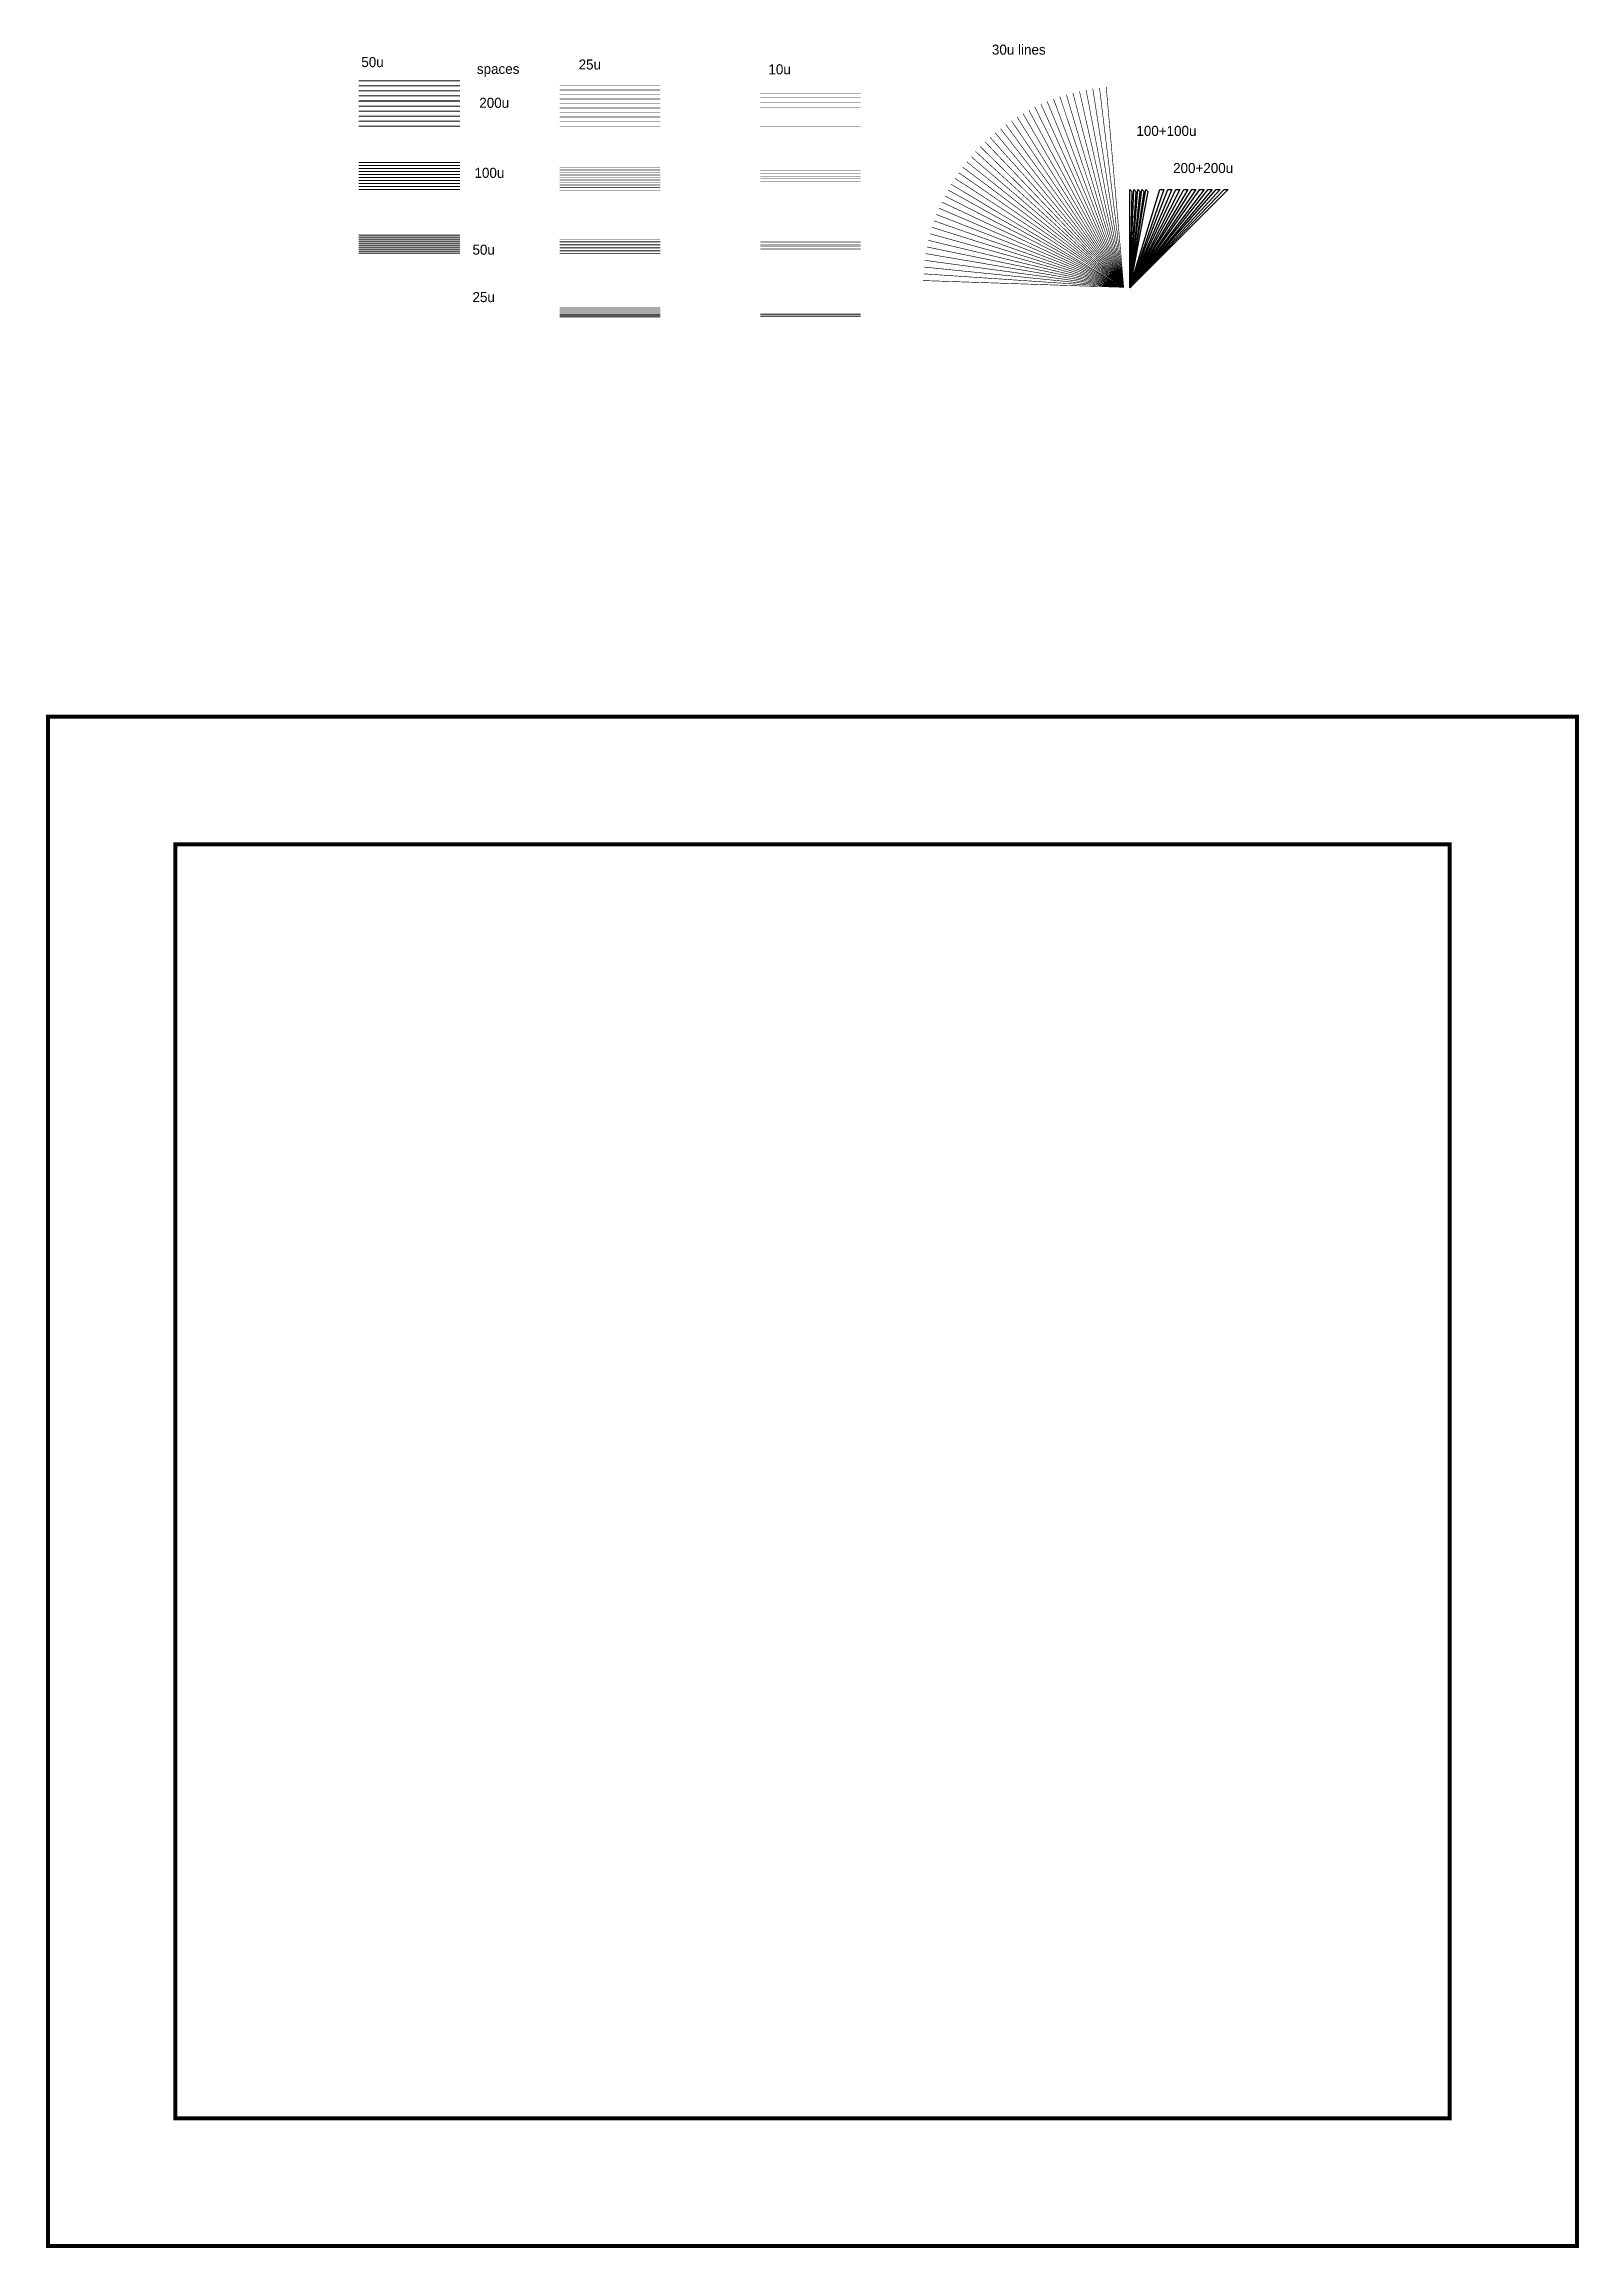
# Model space of a CAD drawing. Extents: x 210 to 215910, y 3135 to 279260.
# Drawn here: x 14197 to 90697, y 15735 to 125557 of the extents above; entities that cross this region are included whole.
import ezdxf
from ezdxf.enums import TextEntityAlignment as Align

# ---------------------------------------------------------------- set-up
doc = ezdxf.new("R2010")
doc.units = 0
doc.layers.add('MASK_CPG_', color=20, linetype='CONTINUOUS')

msp = doc.modelspace()

# ---------------------------------------------------------------- texts
at = {"layer": 'MASK_CPG_'}
for s, p in [('30u lines', (61440, 125530)), ('50u', (30010, 124910)), ('spaces', (35770, 124570)), ('25u', (40840, 124790)), ('10u', (50300, 124550)), ('200u', (35890, 122880)), ('100+100u', (68640, 121480)), ('100u', (35650, 119390)), ('200+200u', (70470, 119630)), ('50u', (35550, 115560)), ('25u', (35550, 113200))]:
    msp.add_text(s, height=500, dxfattribs=at).set_placement(p, align=Align.TOP_LEFT)

# ---------------------------------------------------------------- linework, layer by layer
at = {"layer": 'MASK_CPG_'}
for points, const_width in [([(34925, 123720), (29875, 123720)], 50), ([(34925, 123470), (29875, 123470)], 50), ([(34925, 123220), (29875, 123220)], 50), ([(44913, 123495), (39887, 123495)], 25), ([(44913, 123270), (39887, 123270)], 25), ([(44913, 123045), (39887, 123045)], 25), ([(54905, 123585), (49895, 123585)], 10), ([(54905, 123350), (49895, 123350)], 10), ([(54905, 123115), (49895, 123115)], 10), ([(65151, 123032), (68011, 113430)], 30), ([(65475, 123123), (68011, 113429)], 30), ([(65804, 123203), (68011, 113429)], 30), ([(66134, 123272), (68011, 113429)], 30), ([(66467, 123330), (68010, 113429)], 30), ([(66801, 123376), (68011, 113429)], 30), ([(67137, 123411), (68010, 113429)], 30), ([(34925, 122970), (29875, 122970)], 50), ([(34925, 122720), (29875, 122720)], 50), ([(34925, 122470), (29875, 122470)], 50), ([(34925, 122220), (29875, 122220)], 50), ([(34925, 121970), (29875, 121970)], 50), ([(44913, 122820), (39887, 122820)], 25), ([(44913, 122595), (39887, 122595)], 25), ([(44913, 122370), (39887, 122370)], 25), ([(44913, 122145), (39887, 122145)], 25), ([(44913, 121920), (39887, 121920)], 25), ([(54905, 122880), (49895, 122880)], 10), ([(54905, 122645), (49895, 122645)], 10), ([(54905, 122410), (49895, 122410)], 10), ([(54905, 122175), (49895, 122175)], 10), ([(54905, 121940), (49895, 121940)], 10), ([(62696, 121923), (68013, 113429)], 30), ([(62985, 122097), (68013, 113430)], 30), ([(63280, 122262), (68012, 113430)], 30), ([(63580, 122416), (68013, 113430)], 30), ([(63886, 122561), (68012, 113429)], 30), ([(64195, 122694), (68012, 113429)], 30), ([(64510, 122817), (68012, 113429)], 30), ([(64828, 122930), (68012, 113429)], 30), ([(34925, 121720), (29875, 121720)], 50), ([(34925, 121470), (29875, 121470)], 50), ([(44913, 121695), (39887, 121695)], 25), ([(44913, 121470), (39887, 121470)], 25), ([(54905, 121705), (49895, 121705)], 10), ([(54905, 121470), (49895, 121470)], 10), ([(61347, 120911), (68013, 113430)], 30), ([(61603, 121132), (68014, 113430)], 30), ([(61866, 121343), (68013, 113430)], 30), ([(62136, 121545), (68013, 113430)], 30), ([(62413, 121739), (68012, 113430)], 30), ([(60403, 119948), (68013, 113431)], 30), ([(60626, 120200), (68014, 113431)], 30), ([(60858, 120446), (68014, 113430)], 30), ([(61099, 120682), (68013, 113430)], 30), ([(34925, 119660), (29875, 119660)], 50), ([(34925, 119510), (29875, 119510)], 50), ([(34925, 119360), (29875, 119360)], 50), ([(34925, 119210), (29875, 119210)], 50), ([(34925, 119060), (29875, 119060)], 50), ([(34925, 118910), (29875, 118910)], 50), ([(34925, 118760), (29875, 118760)], 50), ([(34925, 118610), (29875, 118610)], 50), ([(44913, 119405), (39887, 119405)], 25), ([(44913, 119280), (39887, 119280)], 25), ([(44913, 119155), (39887, 119155)], 25), ([(44913, 119030), (39887, 119030)], 25), ([(44913, 118905), (39887, 118905)], 25), ([(44913, 118780), (39887, 118780)], 25), ([(44913, 118655), (39887, 118655)], 25), ([(54905, 119515), (49895, 119515)], 10), ([(54905, 119380), (49895, 119380)], 10), ([(54905, 119245), (49895, 119245)], 10), ([(54905, 119110), (49895, 119110)], 10), ([(54905, 118975), (49895, 118975)], 10), ([(54905, 118840), (49895, 118840)], 10), ([(54905, 118705), (49895, 118705)], 10), ([(59595, 118865), (68015, 113431)], 30), ([(59784, 119146), (68014, 113431)], 30), ([(59981, 119420), (68014, 113431)], 30), ([(60187, 119687), (68014, 113431)], 30), ([(34925, 118460), (29875, 118460)], 50), ([(34925, 118310), (29875, 118310)], 50), ([(44913, 118530), (39887, 118530)], 25), ([(44913, 118405), (39887, 118405)], 25), ([(44913, 118280), (39887, 118280)], 25), ([(54905, 118570), (49895, 118570)], 10), ([(54905, 118435), (49895, 118435)], 10), ([(54905, 118300), (49895, 118300)], 10), ([(58941, 117684), (68015, 113432)], 30), ([(59091, 117988), (68014, 113432)], 30), ([(59249, 118286), (68014, 113432)], 30), ([(59389, 118579), (67986, 113431)], 30), ([(58453, 116426), (68014, 113433)], 30), ([(58559, 116747), (68015, 113432)], 30), ([(58676, 117063), (68015, 113433)], 30), ([(58803, 117377), (68015, 113432)], 30), ([(34925, 116030), (29875, 116030)], 50), ([(34925, 115930), (29875, 115930)], 50), ([(34925, 115830), (29875, 115830)], 50), ([(34925, 115730), (29875, 115730)], 50), ([(34925, 115630), (29875, 115630)], 50), ([(34925, 115530), (29875, 115530)], 50), ([(34925, 115430), (29875, 115430)], 50), ([(34925, 115330), (29875, 115330)], 50), ([(44913, 115805), (39887, 115805)], 25), ([(44913, 115730), (39887, 115730)], 25), ([(44913, 115655), (39887, 115655)], 25), ([(44913, 115580), (39887, 115580)], 25), ([(44913, 115505), (39887, 115505)], 25), ([(44913, 115430), (39887, 115430)], 25), ([(44913, 115355), (39887, 115355)], 25), ([(54905, 115715), (49895, 115715)], 10), ([(54905, 115650), (49895, 115650)], 10), ([(54905, 115585), (49895, 115585)], 10), ([(54905, 115520), (49895, 115520)], 10), ([(54905, 115455), (49895, 115455)], 10), ([(54905, 115390), (49895, 115390)], 10), ([(54905, 115325), (49895, 115325)], 10), ([(58199, 115446), (68015, 113433)], 30), ([(58272, 115776), (68015, 113432)], 30), ([(58358, 116103), (68014, 113433)], 30), ([(34925, 115230), (29875, 115230)], 50), ([(34925, 115130), (29875, 115130)], 50), ([(44913, 115280), (39887, 115280)], 25), ([(44913, 115205), (39887, 115205)], 25), ([(44913, 115130), (39887, 115130)], 25), ([(54905, 115260), (49895, 115260)], 10), ([(54905, 115195), (49895, 115195)], 10), ([(54905, 115130), (49895, 115130)], 10), ([(58046, 114446), (68015, 113433)], 30), ([(58086, 114781), (68015, 113433)], 30), ([(58137, 115115), (68015, 113433)], 30), ([(58001, 113772), (68015, 113433)], 30), ([(58018, 114109), (68015, 113434)], 30), ([(44913, 112410), (39887, 112410)], 25), ([(44913, 112360), (39887, 112360)], 25), ([(44913, 112310), (39887, 112310)], 25), ([(44913, 112260), (39887, 112260)], 25), ([(44913, 112210), (39887, 112210)], 25), ([(44913, 112160), (39887, 112160)], 25), ([(44913, 112110), (39887, 112110)], 25), ([(44913, 112060), (39887, 112060)], 25), ([(44913, 112010), (39887, 112010)], 25), ([(54905, 112275), (49895, 112275)], 10), ([(54905, 112240), (49895, 112240)], 10), ([(54905, 112205), (49895, 112205)], 10), ([(54905, 112170), (49895, 112170)], 10), ([(54905, 112135), (49895, 112135)], 10), ([(54905, 112100), (49895, 112100)], 10), ([(54905, 112065), (49895, 112065)], 10), ([(54905, 112030), (49895, 112030)], 10), ([(44913, 111960), (39887, 111960)], 25), ([(54905, 111995), (49895, 111995)], 10), ([(54905, 111960), (49895, 111960)], 10), ([(14397, 92135), (14397, 15835), (90597, 15835), (90597, 92035), (14297, 92035)], 200), ([(20747, 85785), (20747, 22185), (84247, 22185), (84247, 85685), (20647, 85685)], 200)]:
    msp.add_lwpolyline(points, dxfattribs=dict(at, const_width=const_width))
for points in [[(68310, 113410), (69810, 118310), (70010, 118310)], [(68310, 113410), (68710, 118310), (68810, 118210)], [(68310, 113410), (68510, 118310), (68610, 118210)], [(68310, 113410), (68310, 118310), (68410, 118210)], [(68310, 113410), (70210, 118309), (70410, 118309)], [(68310, 113410), (68910, 118309), (69010, 118209)], [(68310, 113410), (70610, 118308), (70810, 118308)], [(68310, 113410), (69110, 118308), (69210, 118208)], [(68310, 113410), (71010, 118307), (71210, 118307)], [(68310, 113410), (71410, 118306), (71610, 118306)], [(68310, 113410), (71810, 118305), (72010, 118305)], [(68310, 113410), (72210, 118304), (72410, 118304)], [(68310, 113410), (72610, 118303), (72810, 118303)], [(68310, 113410), (73010, 118302), (73210, 118302)]]:
    msp.add_lwpolyline(points, close=True, dxfattribs=at)

msp.set_redraw_order([(e.dxf.handle, doc.entitydb.next_handle()) for e in msp.query("TEXT MTEXT ATTDEF DIMENSION ARC_DIMENSION")])  # texts and dimensions are drawn at this point

doc.saveas('drawing.dxf')
